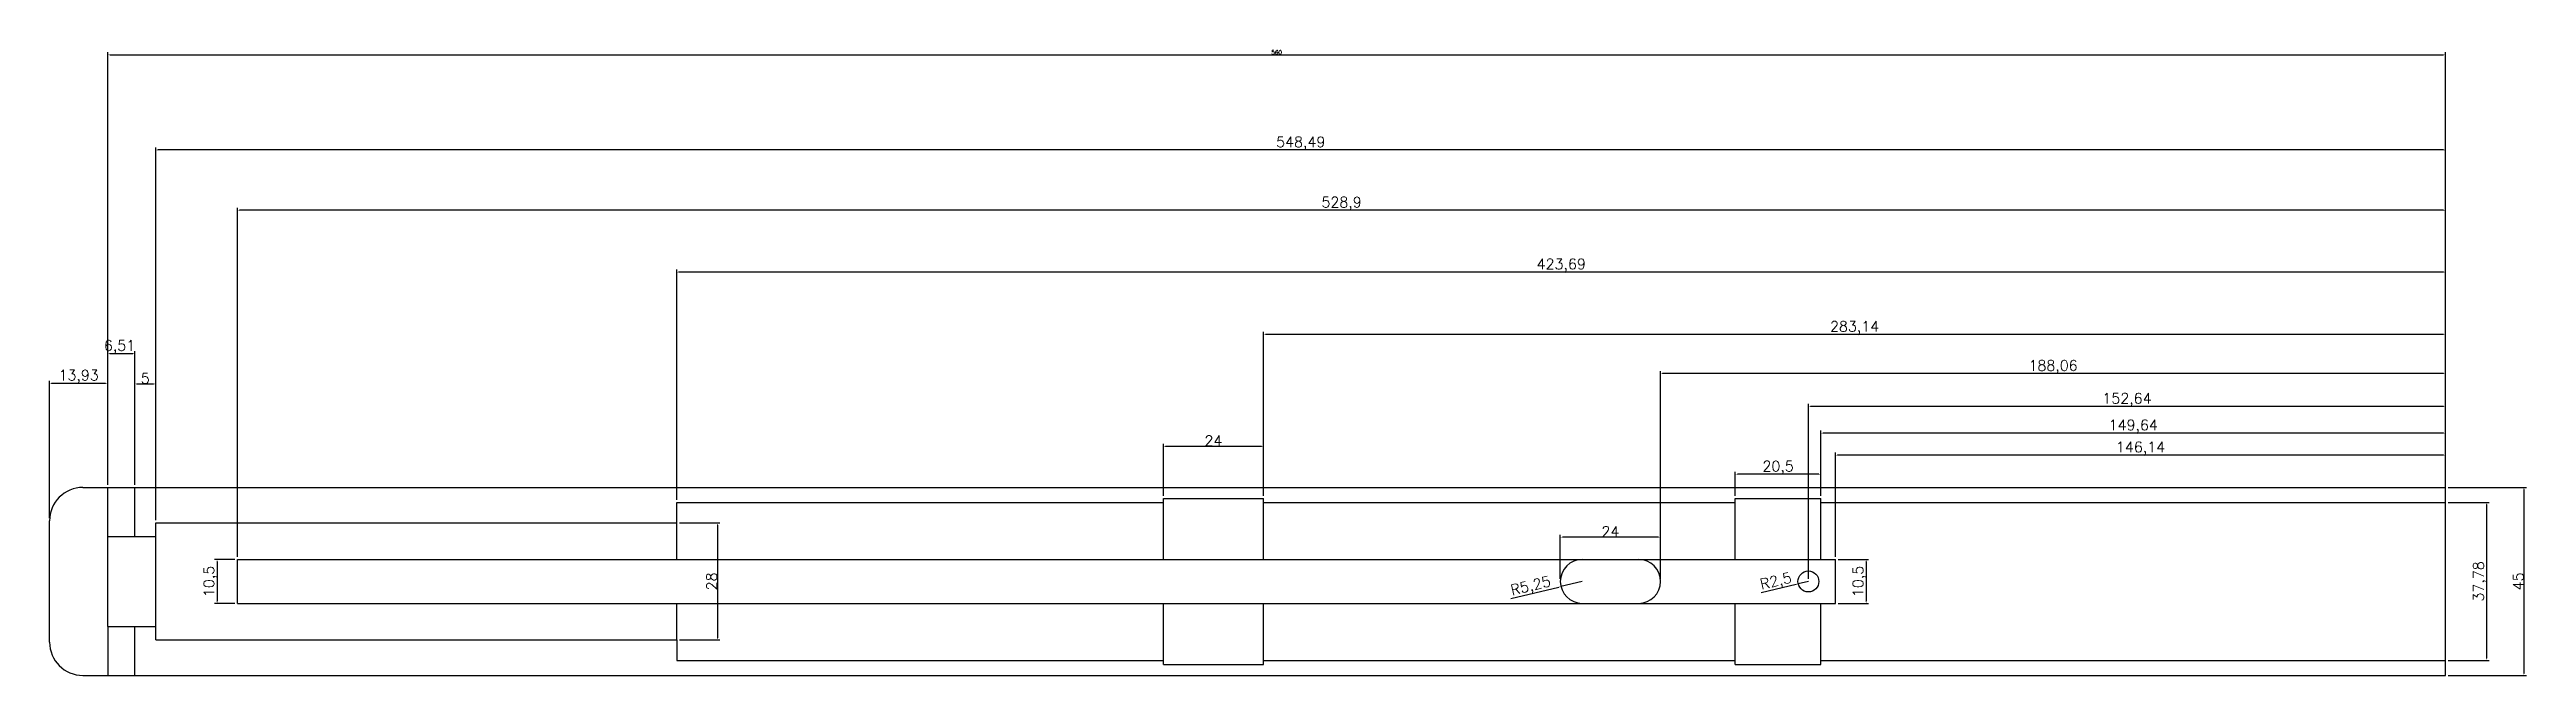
# Model space of a CAD drawing. Header units: millimetres. Extents: x 6817 to 10425, y -2870 to -164.
# Drawn here: x 7608 to 8201, y -2387 to -2237 of the extents above; entities that cross this region are included whole.
import ezdxf

# ---------------------------------------------------------------- set-up
doc = ezdxf.new("R2010")
doc.units = ezdxf.units.MM
doc.layers.add('图层2', color=108, linetype='Continuous')
doc.styles.get("Standard").update_dxf_attribs({"font": 'txt', "bigfont": 'gbcbig.shx'})
doc.dimstyles.new('ISO-25', dxfattribs={"dimtxt": 1, "dimasz": 0.5, "dimexe": 0.6, "dimexo": 0.625, "dimgap": 0.1, "dimtad": 1, "dimtxsty": 'Standard', "dimcen": 2.5, "dimadec": 0, "dimazin": 0, "dimtfac": 1, "dimtmove": 0, "dimatfit": 3, "dimfxl": 1, "dimarcsym": 0})

msp = doc.modelspace()

# ---------------------------------------------------------------- blocks, each defined once
blk = doc.blocks.new('*D1512')
at = {"layer": 'Defpoints', "color": 0, "linetype": 'ByBlock', "transparency": 16777216}
for p in [(7621.44, -2316.58), (7621.44, -2341.52), (7607.51, -2349.52)]:
    blk.add_point(p, dxfattribs=at)
at = {"layer": '图层2', "color": 0, "linetype": 'ByBlock', "lineweight": -2, "transparency": 16777216}
for p, q in [((7607.51, -2348.89), (7607.51, -2315.98)), ((7608.01, -2316.58), (7620.94, -2316.58)), ((7621.44, -2340.89), (7621.44, -2315.98))]:
    blk.add_line(p, q, dxfattribs=at)
at = {"layer": '图层2', "color": 0, "linetype": 'ByBlock', "transparency": 16777216}
for points in [[(7608.01, -2316.5), (7608.01, -2316.66), (7607.51, -2316.58)], [(7620.94, -2316.5), (7620.94, -2316.66), (7621.44, -2316.58)]]:
    blk.add_solid(points, dxfattribs=at)
at = {"layer": '图层2', "color": 0, "linetype": 'ByBlock', "transparency": 16777216, "insert": (7614.48, -2315.02), "char_height": 2.5, "attachment_point": 5}
blk.add_mtext('13,93', dxfattribs=at)
blk = doc.blocks.new('*D1513')
at = {"layer": 'Defpoints', "color": 0, "linetype": 'ByBlock', "transparency": 16777216}
for p in [(7627.95, -2309.49), (7621.44, -2340.89), (7627.95, -2340.89)]:
    blk.add_point(p, dxfattribs=at)
at = {"layer": '图层2', "color": 0, "linetype": 'ByBlock', "lineweight": -2, "transparency": 16777216}
for p, q in [((7621.44, -2340.27), (7621.44, -2308.89)), ((7621.94, -2309.49), (7627.45, -2309.49)), ((7627.95, -2340.27), (7627.95, -2308.89))]:
    blk.add_line(p, q, dxfattribs=at)
at = {"layer": '图层2', "color": 0, "linetype": 'ByBlock', "transparency": 16777216}
for points in [[(7621.94, -2309.4), (7621.94, -2309.57), (7621.44, -2309.49)], [(7627.45, -2309.4), (7627.45, -2309.57), (7627.95, -2309.49)]]:
    blk.add_solid(points, dxfattribs=at)
at = {"layer": '图层2', "color": 0, "linetype": 'ByBlock', "transparency": 16777216, "insert": (7624.28, -2307.93), "char_height": 2.5, "attachment_point": 5}
blk.add_mtext('6,51', dxfattribs=at)
blk = doc.blocks.new('*D1514')
at = {"layer": 'Defpoints', "color": 0, "linetype": 'ByBlock', "transparency": 16777216}
for p in [(7632.95, -2316.75), (7627.95, -2341.52), (7632.95, -2350.02)]:
    blk.add_point(p, dxfattribs=at)
at = {"layer": '图层2', "color": 0, "linetype": 'ByBlock', "lineweight": -2, "transparency": 16777216}
for p, q in [((7627.95, -2340.89), (7627.95, -2316.15)), ((7628.45, -2316.75), (7632.45, -2316.75)), ((7632.95, -2349.39), (7632.95, -2316.15))]:
    blk.add_line(p, q, dxfattribs=at)
at = {"layer": '图层2', "color": 0, "linetype": 'ByBlock', "transparency": 16777216}
for points in [[(7628.45, -2316.66), (7628.45, -2316.83), (7627.95, -2316.75)], [(7632.45, -2316.66), (7632.45, -2316.83), (7632.95, -2316.75)]]:
    blk.add_solid(points, dxfattribs=at)
at = {"layer": '图层2', "color": 0, "linetype": 'ByBlock', "transparency": 16777216, "insert": (7630.45, -2315.4), "char_height": 2.5, "attachment_point": 5}
blk.add_mtext('5', dxfattribs=at)
blk = doc.blocks.new('*D1515')
at = {"layer": 'Defpoints', "color": 0, "linetype": 'ByBlock', "transparency": 16777216}
for p in [(8035.3, -2333.78), (8181.44, -2341.52), (8035.3, -2358.77)]:
    blk.add_point(p, dxfattribs=at)
at = {"layer": '图层2', "color": 0, "linetype": 'ByBlock', "lineweight": -2, "transparency": 16777216}
for p, q in [((8035.3, -2358.14), (8035.3, -2333.18)), ((8180.94, -2333.78), (8035.8, -2333.78)), ((8181.44, -2340.89), (8181.44, -2333.18))]:
    blk.add_line(p, q, dxfattribs=at)
at = {"layer": '图层2', "color": 0, "linetype": 'ByBlock', "transparency": 16777216}
for points in [[(8035.8, -2333.69), (8035.8, -2333.86), (8035.3, -2333.78)], [(8180.94, -2333.69), (8180.94, -2333.86), (8181.44, -2333.78)]]:
    blk.add_solid(points, dxfattribs=at)
at = {"layer": '图层2', "color": 0, "linetype": 'ByBlock', "transparency": 16777216, "insert": (8108.37, -2332.22), "char_height": 2.5, "attachment_point": 5}
blk.add_mtext('146,14', dxfattribs=at)
blk = doc.blocks.new('*D1516')
at = {"layer": 'Defpoints', "color": 0, "linetype": 'ByBlock', "transparency": 16777216}
for p in [(8031.8, -2328.51), (8181.44, -2340.89), (8031.8, -2344.13)]:
    blk.add_point(p, dxfattribs=at)
at = {"layer": '图层2', "color": 0, "linetype": 'ByBlock', "lineweight": -2, "transparency": 16777216}
for p, q in [((8031.8, -2343.5), (8031.8, -2327.91)), ((8180.94, -2328.51), (8032.3, -2328.51)), ((8181.44, -2340.27), (8181.44, -2327.91))]:
    blk.add_line(p, q, dxfattribs=at)
at = {"layer": '图层2', "color": 0, "linetype": 'ByBlock', "transparency": 16777216}
for points in [[(8032.3, -2328.43), (8032.3, -2328.59), (8031.8, -2328.51)], [(8180.94, -2328.43), (8180.94, -2328.59), (8181.44, -2328.51)]]:
    blk.add_solid(points, dxfattribs=at)
at = {"layer": '图层2', "color": 0, "linetype": 'ByBlock', "transparency": 16777216, "insert": (8106.62, -2326.95), "char_height": 2.5, "attachment_point": 5}
blk.add_mtext('149,64', dxfattribs=at)
blk = doc.blocks.new('*D1517')
at = {"layer": 'Defpoints', "color": 0, "linetype": 'ByBlock', "transparency": 16777216}
for p in [(8028.8, -2322.12), (8181.44, -2341.52), (8028.8, -2364.02)]:
    blk.add_point(p, dxfattribs=at)
at = {"layer": '图层2', "color": 0, "linetype": 'ByBlock', "lineweight": -2, "transparency": 16777216}
for p, q in [((8028.8, -2363.39), (8028.8, -2321.52)), ((8180.94, -2322.12), (8029.3, -2322.12)), ((8181.44, -2340.89), (8181.44, -2321.52))]:
    blk.add_line(p, q, dxfattribs=at)
at = {"layer": '图层2', "color": 0, "linetype": 'ByBlock', "transparency": 16777216}
for points in [[(8029.3, -2322.04), (8029.3, -2322.2), (8028.8, -2322.12)], [(8180.94, -2322.04), (8180.94, -2322.2), (8181.44, -2322.12)]]:
    blk.add_solid(points, dxfattribs=at)
at = {"layer": '图层2', "color": 0, "linetype": 'ByBlock', "transparency": 16777216, "insert": (8105.12, -2320.56), "char_height": 2.5, "attachment_point": 5}
blk.add_mtext('152,64', dxfattribs=at)
blk = doc.blocks.new('*D1518')
at = {"layer": 'Defpoints', "color": 0, "linetype": 'ByBlock', "transparency": 16777216}
for p in [(7993.38, -2314.26), (8181.44, -2341.52), (7993.38, -2364.02)]:
    blk.add_point(p, dxfattribs=at)
at = {"layer": '图层2', "color": 0, "linetype": 'ByBlock', "lineweight": -2, "transparency": 16777216}
for p, q in [((7993.38, -2363.39), (7993.38, -2313.66)), ((8181.44, -2340.89), (8181.44, -2313.66)), ((8180.94, -2314.26), (7993.88, -2314.26))]:
    blk.add_line(p, q, dxfattribs=at)
at = {"layer": '图层2', "color": 0, "linetype": 'ByBlock', "transparency": 16777216}
for points in [[(7993.88, -2314.18), (7993.88, -2314.35), (7993.38, -2314.26)], [(8180.94, -2314.18), (8180.94, -2314.35), (8181.44, -2314.26)]]:
    blk.add_solid(points, dxfattribs=at)
at = {"layer": '图层2', "color": 0, "linetype": 'ByBlock', "transparency": 16777216, "insert": (8087.41, -2312.71), "char_height": 2.5, "attachment_point": 5}
blk.add_mtext('188,06', dxfattribs=at)
blk = doc.blocks.new('*D1519')
at = {"layer": 'Defpoints', "color": 0, "linetype": 'ByBlock', "transparency": 16777216}
for p in [(7969.38, -2353.43), (7969.38, -2364.02), (7993.38, -2363.39)]:
    blk.add_point(p, dxfattribs=at)
at = {"layer": '图层2', "color": 0, "linetype": 'ByBlock', "lineweight": -2, "transparency": 16777216}
for p, q in [((7969.38, -2363.39), (7969.38, -2352.83)), ((7992.88, -2353.43), (7969.88, -2353.43)), ((7993.38, -2362.77), (7993.38, -2352.83))]:
    blk.add_line(p, q, dxfattribs=at)
at = {"layer": '图层2', "color": 0, "linetype": 'ByBlock', "transparency": 16777216}
for points in [[(7969.88, -2353.34), (7969.88, -2353.51), (7969.38, -2353.43)], [(7992.88, -2353.34), (7992.88, -2353.51), (7993.38, -2353.43)]]:
    blk.add_solid(points, dxfattribs=at)
at = {"layer": '图层2', "color": 0, "linetype": 'ByBlock', "transparency": 16777216, "insert": (7981.38, -2352.08), "char_height": 2.5, "attachment_point": 5}
blk.add_mtext('24', dxfattribs=at)
blk = doc.blocks.new('*D1520')
at = {"layer": 'Defpoints', "color": 0, "linetype": 'ByBlock', "transparency": 16777216}
for p in [(7898.3, -2304.9), (7898.3, -2344.13), (8181.44, -2345.13)]:
    blk.add_point(p, dxfattribs=at)
at = {"layer": '图层2', "color": 0, "linetype": 'ByBlock', "lineweight": -2, "transparency": 16777216}
for p, q in [((7898.3, -2343.5), (7898.3, -2304.3)), ((8180.94, -2304.9), (7898.8, -2304.9)), ((8181.44, -2344.5), (8181.44, -2304.3))]:
    blk.add_line(p, q, dxfattribs=at)
at = {"layer": '图层2', "color": 0, "linetype": 'ByBlock', "transparency": 16777216}
for points in [[(7898.8, -2304.82), (7898.8, -2304.99), (7898.3, -2304.9)], [(8180.94, -2304.82), (8180.94, -2304.99), (8181.44, -2304.9)]]:
    blk.add_solid(points, dxfattribs=at)
at = {"layer": '图层2', "color": 0, "linetype": 'ByBlock', "transparency": 16777216, "insert": (8039.87, -2303.35), "char_height": 2.5, "attachment_point": 5}
blk.add_mtext('283,14', dxfattribs=at)
blk = doc.blocks.new('*D1521')
at = {"layer": 'Defpoints', "color": 0, "linetype": 'ByBlock', "transparency": 16777216}
for p in [(7757.75, -2289.96), (8181.44, -2340.27), (7757.75, -2345.13)]:
    blk.add_point(p, dxfattribs=at)
at = {"layer": '图层2', "color": 0, "linetype": 'ByBlock', "lineweight": -2, "transparency": 16777216}
for p, q in [((7757.75, -2344.5), (7757.75, -2289.36)), ((8180.94, -2289.96), (7758.25, -2289.96)), ((8181.44, -2339.64), (8181.44, -2289.36))]:
    blk.add_line(p, q, dxfattribs=at)
at = {"layer": '图层2', "color": 0, "linetype": 'ByBlock', "transparency": 16777216}
for points in [[(7758.25, -2289.88), (7758.25, -2290.04), (7757.75, -2289.96)], [(8180.94, -2289.88), (8180.94, -2290.04), (8181.44, -2289.96)]]:
    blk.add_solid(points, dxfattribs=at)
at = {"layer": '图层2', "color": 0, "linetype": 'ByBlock', "transparency": 16777216, "insert": (7969.6, -2288.4), "char_height": 2.5, "attachment_point": 5}
blk.add_mtext('423,69', dxfattribs=at)
blk = doc.blocks.new('*D1522')
at = {"layer": 'Defpoints', "color": 0, "linetype": 'ByBlock', "transparency": 16777216}
for p in [(7652.54, -2275.17), (8181.44, -2340.89), (7652.54, -2358.77)]:
    blk.add_point(p, dxfattribs=at)
at = {"layer": '图层2', "color": 0, "linetype": 'ByBlock', "lineweight": -2, "transparency": 16777216}
for p, q in [((7652.54, -2358.14), (7652.54, -2274.57)), ((8180.94, -2275.17), (7653.04, -2275.17)), ((8181.44, -2340.27), (8181.44, -2274.57))]:
    blk.add_line(p, q, dxfattribs=at)
at = {"layer": '图层2', "color": 0, "linetype": 'ByBlock', "transparency": 16777216}
for points in [[(7653.04, -2275.08), (7653.04, -2275.25), (7652.54, -2275.17)], [(8180.94, -2275.08), (8180.94, -2275.25), (8181.44, -2275.17)]]:
    blk.add_solid(points, dxfattribs=at)
at = {"layer": '图层2', "color": 0, "linetype": 'ByBlock', "transparency": 16777216, "insert": (7916.99, -2273.61), "char_height": 2.5, "attachment_point": 5}
blk.add_mtext('528,9', dxfattribs=at)
blk = doc.blocks.new('*D1523')
at = {"layer": 'Defpoints', "color": 0, "linetype": 'ByBlock', "transparency": 16777216}
for p in [(7632.95, -2260.74), (8181.44, -2314.35), (7632.95, -2350.02)]:
    blk.add_point(p, dxfattribs=at)
at = {"layer": '图层2', "color": 0, "linetype": 'ByBlock', "lineweight": -2, "transparency": 16777216}
for p, q in [((7632.95, -2349.39), (7632.95, -2260.14)), ((8181.44, -2313.72), (8181.44, -2260.14)), ((8180.94, -2260.74), (7633.45, -2260.74))]:
    blk.add_line(p, q, dxfattribs=at)
at = {"layer": '图层2', "color": 0, "linetype": 'ByBlock', "transparency": 16777216}
for points in [[(7633.45, -2260.66), (7633.45, -2260.83), (7632.95, -2260.74)], [(8180.94, -2260.66), (8180.94, -2260.83), (8181.44, -2260.74)]]:
    blk.add_solid(points, dxfattribs=at)
at = {"layer": '图层2', "color": 0, "linetype": 'ByBlock', "transparency": 16777216, "insert": (7907.2, -2259.19), "char_height": 2.5, "attachment_point": 5}
blk.add_mtext('548,49', dxfattribs=at)
blk = doc.blocks.new('*D1524')
at = {"layer": 'Defpoints', "color": 0, "linetype": 'ByBlock', "transparency": 16777216}
for p in [(7874.3, -2331.69), (7874.3, -2344.13), (7898.3, -2344.13)]:
    blk.add_point(p, dxfattribs=at)
at = {"layer": '图层2', "color": 0, "linetype": 'ByBlock', "lineweight": -2, "transparency": 16777216}
for p, q in [((7874.3, -2343.5), (7874.3, -2331.09)), ((7898.3, -2343.5), (7898.3, -2331.09)), ((7897.8, -2331.69), (7874.8, -2331.69))]:
    blk.add_line(p, q, dxfattribs=at)
at = {"layer": '图层2', "color": 0, "linetype": 'ByBlock', "transparency": 16777216}
for points in [[(7874.8, -2331.61), (7874.8, -2331.78), (7874.3, -2331.69)], [(7897.8, -2331.61), (7897.8, -2331.78), (7898.3, -2331.69)]]:
    blk.add_solid(points, dxfattribs=at)
at = {"layer": '图层2', "color": 0, "linetype": 'ByBlock', "transparency": 16777216, "insert": (7886.3, -2330.34), "char_height": 2.5, "attachment_point": 5}
blk.add_mtext('24', dxfattribs=at)
blk = doc.blocks.new('*D1525')
at = {"layer": 'Defpoints', "color": 0, "linetype": 'ByBlock', "transparency": 16777216}
for p in [(8011.3, -2338.36), (8011.3, -2344.13), (8031.8, -2344.13)]:
    blk.add_point(p, dxfattribs=at)
at = {"layer": '图层2', "color": 0, "linetype": 'ByBlock', "lineweight": -2, "transparency": 16777216}
for p, q in [((8011.3, -2343.5), (8011.3, -2337.76)), ((8031.3, -2338.36), (8011.8, -2338.36)), ((8031.8, -2343.5), (8031.8, -2337.76))]:
    blk.add_line(p, q, dxfattribs=at)
at = {"layer": '图层2', "color": 0, "linetype": 'ByBlock', "transparency": 16777216}
for points in [[(8011.8, -2338.27), (8011.8, -2338.44), (8011.3, -2338.36)], [(8031.3, -2338.27), (8031.3, -2338.44), (8031.8, -2338.36)]]:
    blk.add_solid(points, dxfattribs=at)
at = {"layer": '图层2', "color": 0, "linetype": 'ByBlock', "transparency": 16777216, "insert": (8021.55, -2336.8), "char_height": 2.5, "attachment_point": 5}
blk.add_mtext('20,5', dxfattribs=at)
blk = doc.blocks.new('*D1526')
at = {"layer": 'Defpoints', "color": 0, "linetype": 'ByBlock', "transparency": 16777216}
for p in [(7652.54, -2358.77), (7647.63, -2369.27), (7652.54, -2369.27)]:
    blk.add_point(p, dxfattribs=at)
at = {"layer": '图层2', "color": 0, "linetype": 'ByBlock', "lineweight": -2, "transparency": 16777216}
for p, q in [((7651.92, -2358.77), (7647.03, -2358.77)), ((7647.63, -2359.27), (7647.63, -2368.77)), ((7651.92, -2369.27), (7647.03, -2369.27))]:
    blk.add_line(p, q, dxfattribs=at)
at = {"layer": '图层2', "color": 0, "linetype": 'ByBlock', "transparency": 16777216}
for points in [[(7647.55, -2359.27), (7647.71, -2359.27), (7647.63, -2358.77)], [(7647.55, -2368.77), (7647.71, -2368.77), (7647.63, -2369.27)]]:
    blk.add_solid(points, dxfattribs=at)
at = {"layer": '图层2', "color": 0, "linetype": 'ByBlock', "transparency": 16777216, "insert": (7646.07, -2364.02), "char_height": 2.5, "attachment_point": 5, "rotation": 90}
blk.add_mtext('10,5', dxfattribs=at)
blk = doc.blocks.new('*D1527')
at = {"layer": 'Defpoints', "color": 0, "linetype": 'ByBlock', "transparency": 16777216}
for p in [(7757.75, -2350.02), (7757.75, -2378.02), (7767.47, -2378.02)]:
    blk.add_point(p, dxfattribs=at)
at = {"layer": '图层2', "color": 0, "linetype": 'ByBlock', "lineweight": -2, "transparency": 16777216}
for p, q in [((7758.38, -2350.02), (7768.07, -2350.02)), ((7767.47, -2350.52), (7767.47, -2377.52)), ((7758.38, -2378.02), (7768.07, -2378.02))]:
    blk.add_line(p, q, dxfattribs=at)
at = {"layer": '图层2', "color": 0, "linetype": 'ByBlock', "transparency": 16777216}
for points in [[(7767.38, -2350.52), (7767.55, -2350.52), (7767.47, -2350.02)], [(7767.38, -2377.52), (7767.55, -2377.52), (7767.47, -2378.02)]]:
    blk.add_solid(points, dxfattribs=at)
at = {"layer": '图层2', "color": 0, "linetype": 'ByBlock', "transparency": 16777216, "insert": (7766.12, -2364.02), "char_height": 2.5, "attachment_point": 5, "rotation": 90}
blk.add_mtext('28', dxfattribs=at)
blk = doc.blocks.new('*D1528')
at = {"layer": 'Defpoints', "color": 0, "linetype": 'ByBlock', "transparency": 16777216}
for p in [(8181.44, -2345.13), (8181.44, -2382.91), (8191.25, -2382.91)]:
    blk.add_point(p, dxfattribs=at)
at = {"layer": '图层2', "color": 0, "linetype": 'ByBlock', "lineweight": -2, "transparency": 16777216}
for p, q in [((8182.07, -2345.13), (8191.85, -2345.13)), ((8191.25, -2345.63), (8191.25, -2382.41)), ((8182.07, -2382.91), (8191.85, -2382.91))]:
    blk.add_line(p, q, dxfattribs=at)
at = {"layer": '图层2', "color": 0, "linetype": 'ByBlock', "transparency": 16777216}
for points in [[(8191.17, -2345.63), (8191.34, -2345.63), (8191.25, -2345.13)], [(8191.17, -2382.41), (8191.34, -2382.41), (8191.25, -2382.91)]]:
    blk.add_solid(points, dxfattribs=at)
at = {"layer": '图层2', "color": 0, "linetype": 'ByBlock', "transparency": 16777216, "insert": (8189.69, -2364.02), "char_height": 2.5, "attachment_point": 5, "rotation": 90}
blk.add_mtext('37,78', dxfattribs=at)
blk = doc.blocks.new('*D1529')
at = {"layer": 'Defpoints', "color": 0, "linetype": 'ByBlock', "transparency": 16777216}
for p in [(8181.44, -2341.52), (8181.44, -2386.52), (8200.2, -2386.52)]:
    blk.add_point(p, dxfattribs=at)
at = {"layer": '图层2', "color": 0, "linetype": 'ByBlock', "lineweight": -2, "transparency": 16777216}
for p, q in [((8182.07, -2341.52), (8200.8, -2341.52)), ((8200.2, -2342.02), (8200.2, -2386.02)), ((8182.07, -2386.52), (8200.8, -2386.52))]:
    blk.add_line(p, q, dxfattribs=at)
at = {"layer": '图层2', "color": 0, "linetype": 'ByBlock', "transparency": 16777216}
for points in [[(8200.12, -2342.02), (8200.28, -2342.02), (8200.2, -2341.52)], [(8200.12, -2386.02), (8200.28, -2386.02), (8200.2, -2386.52)]]:
    blk.add_solid(points, dxfattribs=at)
at = {"layer": '图层2', "color": 0, "linetype": 'ByBlock', "transparency": 16777216, "insert": (8198.85, -2364.02), "char_height": 2.5, "attachment_point": 5, "rotation": 90}
blk.add_mtext('45', dxfattribs=at)
blk = doc.blocks.new('*D1530')
at = {"layer": 'Defpoints', "color": 0, "linetype": 'ByBlock', "transparency": 16777216}
for p in [(8035.3, -2358.77), (8035.3, -2369.27), (8042.62, -2369.27)]:
    blk.add_point(p, dxfattribs=at)
at = {"layer": '图层2', "color": 0, "linetype": 'ByBlock', "lineweight": -2, "transparency": 16777216}
for p, q in [((8035.93, -2358.77), (8043.22, -2358.77)), ((8042.62, -2359.27), (8042.62, -2368.77)), ((8035.93, -2369.27), (8043.22, -2369.27))]:
    blk.add_line(p, q, dxfattribs=at)
at = {"layer": '图层2', "color": 0, "linetype": 'ByBlock', "transparency": 16777216}
for points in [[(8042.54, -2359.27), (8042.71, -2359.27), (8042.62, -2358.77)], [(8042.54, -2368.77), (8042.71, -2368.77), (8042.62, -2369.27)]]:
    blk.add_solid(points, dxfattribs=at)
at = {"layer": '图层2', "color": 0, "linetype": 'ByBlock', "transparency": 16777216, "insert": (8041.06, -2364.02), "char_height": 2.5, "attachment_point": 5, "rotation": 90}
blk.add_mtext('10,5', dxfattribs=at)
blk = doc.blocks.new('*D1531')
at = {"layer": 'Defpoints', "color": 0, "linetype": 'ByBlock', "transparency": 16777216}
for p in [(7969.53, -2365.25), (7974.63, -2364.02)]:
    blk.add_point(p, dxfattribs=at)
at = {"layer": '图层2', "color": 0, "linetype": 'ByBlock', "lineweight": -2, "transparency": 16777216}
for p, q in [((7957.56, -2368.14), (7969.04, -2365.37)), ((7974.63, -2364.02), (7969.53, -2365.25))]:
    blk.add_line(p, q, dxfattribs=at)
at = {"layer": '图层2', "color": 0, "linetype": 'ByBlock', "transparency": 16777216}
blk.add_solid([(7969.03, -2365.29), (7969.06, -2365.45), (7969.53, -2365.25)], dxfattribs=at)
at = {"layer": '图层2', "color": 0, "linetype": 'ByBlock', "transparency": 16777216, "insert": (7962.36, -2365.38), "char_height": 2.5, "attachment_point": 5, "rotation": 13.56547}
blk.add_mtext('R5,25', dxfattribs=at)
blk = doc.blocks.new('*D1532')
at = {"layer": 'Defpoints', "color": 0, "linetype": 'ByBlock', "transparency": 16777216}
for p in [(8026.37, -2364.59), (8028.8, -2364.02)]:
    blk.add_point(p, dxfattribs=at)
at = {"layer": '图层2', "color": 0, "linetype": 'ByBlock', "lineweight": -2, "transparency": 16777216}
for p, q in [((8017.5, -2366.69), (8025.88, -2364.71)), ((8028.8, -2364.02), (8026.37, -2364.59))]:
    blk.add_line(p, q, dxfattribs=at)
at = {"layer": '图层2', "color": 0, "linetype": 'ByBlock', "transparency": 16777216}
blk.add_solid([(8025.86, -2364.63), (8025.9, -2364.79), (8026.37, -2364.59)], dxfattribs=at)
at = {"layer": '图层2', "color": 0, "linetype": 'ByBlock', "transparency": 16777216, "insert": (8021.09, -2364.24), "char_height": 2.5, "attachment_point": 5, "rotation": 13.29297}
blk.add_mtext('R2,5', dxfattribs=at)
blk = doc.blocks.new('*D2186')
at = {"layer": 'Defpoints', "color": 0, "linetype": 'ByBlock'}
for p in [(8181.44, -2237.96), (7621.44, -2340.27), (8181.44, -2340.27)]:
    blk.add_point(p, dxfattribs=at)
at = {"layer": '图层2', "color": 0, "linetype": 'ByBlock', "lineweight": -2}
for p, q in [((7621.44, -2339.64), (7621.44, -2237.36)), ((7621.94, -2237.96), (8180.94, -2237.96)), ((8181.44, -2339.64), (8181.44, -2237.36))]:
    blk.add_line(p, q, dxfattribs=at)
at = {"layer": '图层2', "color": 0, "linetype": 'ByBlock'}
for points in [[(7621.94, -2237.87), (7621.94, -2238.04), (7621.44, -2237.96)], [(8180.94, -2237.87), (8180.94, -2238.04), (8181.44, -2237.96)]]:
    blk.add_solid(points, dxfattribs=at)
at = {"layer": '图层2', "color": 0, "linetype": 'ByBlock', "insert": (7901.44, -2237.36), "char_height": 1, "attachment_point": 5}
blk.add_mtext('560', dxfattribs=at)

# ---------------------------------------------------------------- dimensions: what is measured, and where the dimension line sits
at = {"layer": '图层2', "color": 2, "linetype": 'ByBlock'}
dim = msp.add_linear_dim(base=(8181.442, -2237.958), p1=(7621.442, -2340.27), p2=(8181.442, -2340.27), dimstyle='ISO-25', dxfattribs=at)
dim.commit()
dim.dimension.update_dxf_attribs({"geometry": '*D2186', "text_midpoint": (7901.442, -2237.358)})
at = {"layer": '图层2', "color": 3, "linetype": 'ByBlock'}
for base, p1, p2, picture, middle in [((7632.951, -2260.743), (8181.442, -2314.348), (7632.951, -2350.02), '*D1523', (7907.196, -2259.185)), ((7652.543, -2275.166), (8181.442, -2340.895), (7652.543, -2358.77), '*D1522', (7916.992, -2273.607)), ((7757.75, -2289.962), (8181.442, -2340.27), (7757.75, -2345.13), '*D1521', (7969.596, -2288.403)), ((7898.303, -2304.904), (8181.442, -2345.13), (7898.303, -2344.13), '*D1520', (8039.872, -2303.346)), ((7621.442, -2316.578), (7607.509, -2349.52), (7621.442, -2341.52), '*D1512', (7614.475, -2315.02)), ((7632.951, -2316.745), (7627.951, -2341.52), (7632.951, -2350.02), '*D1514', (7630.451, -2315.395)), ((7993.384, -2314.265), (8181.442, -2341.52), (7993.384, -2364.02), '*D1518', (8087.413, -2312.706)), ((8028.803, -2322.119), (8181.442, -2341.52), (8028.803, -2364.02), '*D1517', (8105.122, -2320.561)), ((8031.803, -2328.509), (8181.442, -2340.895), (8031.803, -2344.13), '*D1516', (8106.622, -2326.951)), ((7874.303, -2331.693), (7898.303, -2344.13), (7874.303, -2344.13), '*D1524', (7886.303, -2330.343)), ((8035.303, -2333.775), (8181.442, -2341.52), (8035.303, -2358.77), '*D1515', (8108.372, -2332.217)), ((8011.303, -2338.356), (8031.803, -2344.13), (8011.303, -2344.13), '*D1525', (8021.553, -2336.798)), ((7969.384, -2353.427), (7993.384, -2363.395), (7969.384, -2364.02), '*D1519', (7981.384, -2352.077))]:
    dim = msp.add_linear_dim(base=base, p1=p1, p2=p2, dimstyle='ISO-25', override={"dimtxt": 2.5}, dxfattribs=at)
    dim.commit()
    dim.dimension.update_dxf_attribs({"geometry": picture, "text_midpoint": middle})
dim = msp.add_linear_dim(base=(7627.951, -2309.485), p1=(7621.442, -2340.895), p2=(7627.951, -2340.895), dimstyle='ISO-25', override={"dimtxt": 2.5}, dxfattribs=at)
dim.commit()
dim.dimension.update_dxf_attribs({"geometry": '*D1513', "text_midpoint": (7624.281, -2309.485), "dimtype": 160})
for base, p1, p2, picture, middle in [((8200.2, -2386.52), (8181.442, -2341.52), (8181.442, -2386.52), '*D1529', (8198.85, -2364.02)), ((8191.253, -2382.91), (8181.442, -2345.13), (8181.442, -2382.91), '*D1528', (8189.694, -2364.02)), ((7767.466, -2378.02), (7757.75, -2350.02), (7757.75, -2378.02), '*D1527', (7766.116, -2364.02)), ((7647.629, -2369.27), (7652.543, -2358.77), (7652.543, -2369.27), '*D1526', (7646.071, -2364.02)), ((8042.623, -2369.27), (8035.303, -2358.77), (8035.303, -2369.27), '*D1530', (8041.065, -2364.02))]:
    dim = msp.add_linear_dim(base=base, p1=p1, p2=p2, angle=90, dimstyle='ISO-25', override={"dimtxt": 2.5}, dxfattribs=at)
    dim.commit()
    dim.dimension.update_dxf_attribs({"geometry": picture, "text_midpoint": middle})
dim = msp.add_radius_dim(center=(7974.634, -2364.02), mpoint=(7969.531, -2365.251), dimstyle='ISO-25', override={"dimtxt": 2.5}, dxfattribs=at)
dim.commit()
dim.dimension.update_dxf_attribs({"geometry": '*D1531', "text_midpoint": (7962.721, -2366.894), "dimtype": 164})
dim = msp.add_radius_dim(center=(8028.803, -2364.02), mpoint=(8026.37, -2364.595), dimstyle='ISO-25', override={"dimtxt": 2.5}, dxfattribs=at)
dim.commit()
dim.dimension.update_dxf_attribs({"geometry": '*D1532', "text_midpoint": (8021.448, -2365.758)})

# ---------------------------------------------------------------- linework, layer by layer
at = {"layer": '图层2', "color": 40, "linetype": 'ByBlock'}
for p, q in [((7615.509, -2341.52), (8181.442, -2341.52)), ((7621.442, -2353.27), (7621.442, -2341.52)), ((7627.951, -2353.27), (7627.951, -2341.52)), ((8181.442, -2386.52), (8181.442, -2341.52)), ((7621.442, -2374.77), (7621.442, -2353.27)), ((7621.442, -2374.77), (7621.442, -2386.52)), ((7627.951, -2386.52), (7627.951, -2374.77)), ((7615.509, -2386.52), (8181.442, -2386.52))]:
    msp.add_line(p, q, dxfattribs=at)
at = {"layer": '图层2', "color": 2, "linetype": 'ByBlock'}
for p, q in [((7757.75, -2345.13), (7874.303, -2345.13)), ((7757.75, -2350.02), (7757.75, -2345.13)), ((7874.303, -2344.13), (7898.303, -2344.13)), ((7874.303, -2358.77), (7874.303, -2344.13)), ((7898.303, -2358.77), (7898.303, -2344.13)), ((7898.303, -2345.13), (8011.303, -2345.13)), ((8011.303, -2344.13), (8031.803, -2344.13)), ((8011.303, -2358.77), (8011.303, -2344.13)), ((8031.803, -2358.77), (8031.803, -2344.13)), ((8031.803, -2345.13), (8181.442, -2345.13)), ((7621.442, -2353.27), (7632.951, -2353.27)), ((7632.951, -2378.02), (7632.951, -2350.02)), ((7632.951, -2350.02), (7757.75, -2350.02)), ((7757.75, -2358.77), (7757.75, -2350.02)), ((7652.543, -2369.27), (7652.543, -2358.77)), ((7652.543, -2358.77), (8035.303, -2358.77)), ((8035.303, -2369.27), (8035.303, -2358.77)), ((7652.543, -2369.27), (8035.303, -2369.27)), ((7757.75, -2378.02), (7757.75, -2369.27)), ((7874.303, -2383.91), (7874.303, -2369.27)), ((7898.303, -2383.91), (7898.303, -2369.27)), ((8011.303, -2383.91), (8011.303, -2369.27)), ((8031.803, -2383.91), (8031.803, -2369.27)), ((7621.442, -2374.77), (7632.951, -2374.77)), ((7632.951, -2378.02), (7757.75, -2378.02)), ((7757.75, -2378.02), (7757.75, -2382.91)), ((7757.75, -2382.91), (7874.303, -2382.91)), ((7874.303, -2383.91), (7898.303, -2383.91)), ((7898.303, -2382.91), (8011.303, -2382.91)), ((8011.303, -2383.91), (8031.803, -2383.91)), ((8031.803, -2382.91), (8181.442, -2382.91))]:
    msp.add_line(p, q, dxfattribs=at)
at = {"layer": '图层2', "color": 4, "linetype": 'ByBlock'}
msp.add_line((7607.509, -2378.52), (7607.509, -2349.52), dxfattribs=at)
at = {"layer": '图层2', "color": 2, "linetype": 'ByBlock'}
msp.add_circle((8028.803, -2364.02), 2.5, dxfattribs=at)
at = {"layer": '图层2', "color": 4, "linetype": 'ByBlock'}
for centre, start, end in [((7615.509, -2349.52), 90, 180), ((7615.509, -2378.52), 180, 270)]:
    msp.add_arc(centre, 8, start, end, dxfattribs=at)
at = {"layer": '图层2', "color": 2, "linetype": 'ByBlock'}
for centre, start, end in [((7974.634, -2364.02), 90, 270), ((7988.134, -2364.02), 270, 90)]:
    msp.add_arc(centre, 5.25, start, end, dxfattribs=at)

msp.set_redraw_order([(e.dxf.handle, doc.entitydb.next_handle()) for e in msp.query("TEXT MTEXT ATTDEF DIMENSION ARC_DIMENSION")])  # texts and dimensions are drawn at this point

doc.saveas('drawing.dxf')
